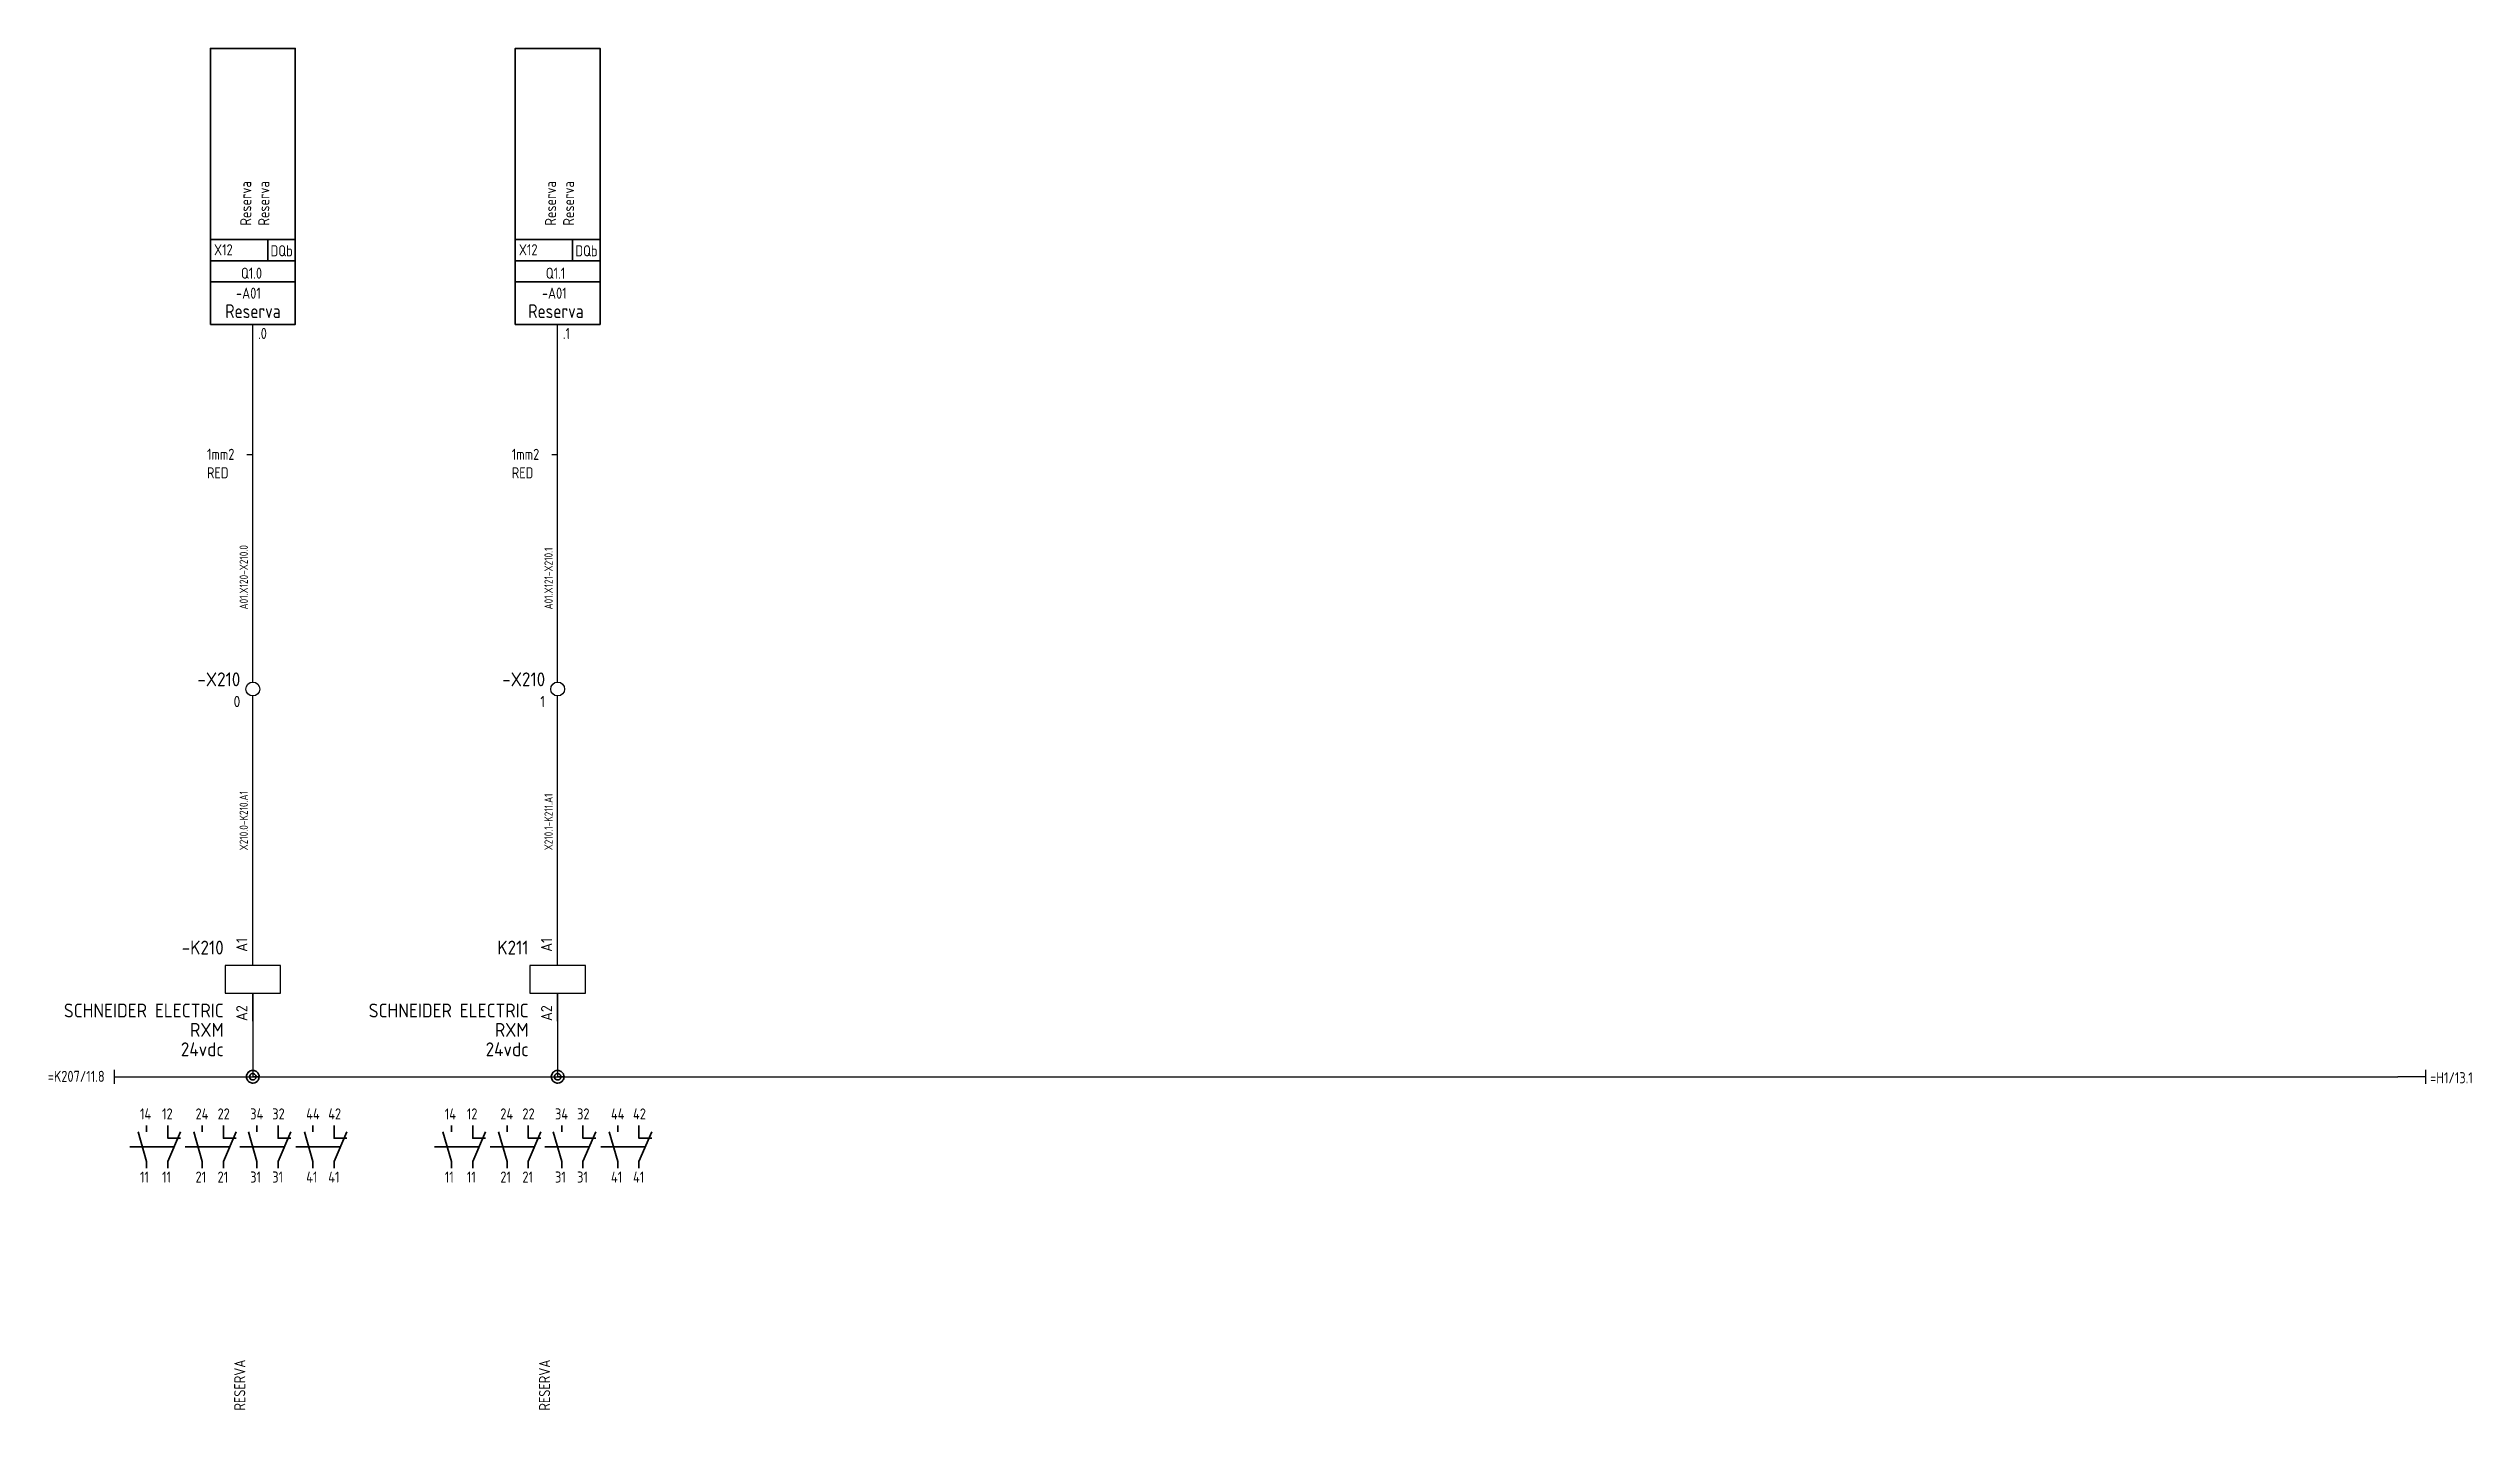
# Model space of a CAD drawing. Header units: millimetres. Extents: x 51 to 2493, y -624 to 390.
# Drawn here: x 540.4 to 977.6, y -623.7 to -378.2 of the extents above; entities that cross this region are included whole.
import ezdxf
from ezdxf.enums import TextEntityAlignment as Align

# ---------------------------------------------------------------- set-up
doc = ezdxf.new("R2010")
doc.units = ezdxf.units.MM
doc.header["$MEASUREMENT"] = 0
for name, color, linetype in [('0V', 160, 'Continuous'), ('24V', 20, 'Continuous'), ('DESC', 150, 'Continuous'), ('PDF_Geometría', 7, 'Continuous'), ('TAGS', 150, 'Continuous'), ('TERMS', 123, 'Continuous'), ('WIRENO', 10, 'Continuous'), ('WIREREF', 50, 'Continuous'), ('XREF', 7, 'Continuous')]:
    doc.layers.add(name, color=color, linetype=linetype)
doc.layers.add('nombre tags', color=200, linetype='Continuous', lineweight=0)
doc.layers.add('SYMS', color=7, linetype='Continuous', lineweight=30)
doc.styles.add('WD_IEC', font='ISOCP2.shx', dxfattribs={"width": 0.9, "height": 4})

msp = doc.modelspace()

# ---------------------------------------------------------------- texts
at = {"layer": 'DESC', "char_height": 2, "attachment_point": 7, "rotation": 90, "style": 'WD_IEC'}
for s, insert, width in [('Reserva', (577.01, -410.1), 36.6324), ('Reserva', (580.27, -410.1), 24.66), ('Reserva', (632.01, -410.1), 36.6324), ('Reserva', (635.27, -410.1), 24.66), ('RESERVA', (575.93, -623.9), 36.6324), ('RESERVA', (630.93, -623.9), 36.6324)]:
    msp.add_mtext(s, dxfattribs=dict(at, insert=insert, width=width))
at = {"layer": 'nombre tags', "char_height": 2, "attachment_point": 7, "style": 'WD_IEC'}
for s, insert in [('X12   ', (570.29, -415.47)), ('DQb  ', (580.49, -415.66)), ('X12   ', (625.29, -415.47)), ('DQb  ', (635.49, -415.66)), ('Q1.0', (575.15, -419.7)), ('Q1.1', (630.15, -419.7)), ('-A01', (574.26, -423.31)), ('-A01', (629.45, -423.31))]:
    msp.add_mtext(s, dxfattribs=dict(at, insert=insert))
at = {"layer": 'nombre tags', "char_height": 2.5, "width": 14.5596, "attachment_point": 7, "style": 'WD_IEC'}
for insert in [(572.32, -426.8), (626.99, -426.8)]:
    msp.add_mtext('Reserva', dxfattribs=dict(at, insert=insert))
at = {"layer": 'TAGS', "char_height": 2, "attachment_point": 7, "style": 'WD_IEC'}
for s, insert in [('.0', (578.24, -430.57)), ('.1', (633.24, -430.57)), ('14', (556.93, -571.39)), ('12', (560.91, -571.39)), ('24', (566.95, -571.39)), ('22', (570.93, -571.39)), ('34', (576.82, -571.39)), ('32', (580.8, -571.39)), ('44', (586.92, -571.39)), ('42', (590.9, -571.39)), ('14', (611.93, -571.39)), ('12', (615.91, -571.39)), ('24', (621.95, -571.39)), ('22', (625.93, -571.39)), ('34', (631.82, -571.39)), ('32', (635.8, -571.39)), ('44', (641.92, -571.39)), ('42', (645.9, -571.39)), ('11', (556.93, -582.78)), ('11', (560.91, -582.78)), ('21', (566.95, -582.78)), ('21', (570.93, -582.78)), ('31', (576.82, -582.78)), ('31', (580.8, -582.78)), ('41', (586.92, -582.78)), ('41', (590.9, -582.78)), ('11', (611.93, -582.78)), ('11', (615.91, -582.78)), ('21', (621.95, -582.78)), ('21', (625.93, -582.78)), ('31', (631.82, -582.78)), ('31', (635.8, -582.78)), ('41', (641.92, -582.78)), ('41', (645.9, -582.78))]:
    msp.add_mtext(s, dxfattribs=dict(at, insert=insert))
at = {"layer": 'TAGS', "char_height": 2, "attachment_point": 1, "style": 'WD_IEC'}
for s, insert in [('\\pxql;=K207/11.8', (540.3, -562.61)), ('\\pxql;=H1/13.1', (970.15, -562.86))]:
    msp.add_mtext_dynamic_manual_height_columns(s, width=2, gutter_width=10, heights=[0], dxfattribs=dict(at, insert=insert))
at = {"layer": 'WIRENO', "char_height": 2, "attachment_point": 1, "style": 'WD_IEC'}
for insert in [(569.02, -450.38), (624.02, -450.38)]:
    msp.add_mtext_dynamic_manual_height_columns('1mm2\\PRED', width=7.1352, gutter_width=20, heights=[0], dxfattribs=dict(at, insert=insert))
at = {"layer": 'WIREREF', "char_height": 1.5, "attachment_point": 1, "rotation": 90, "style": 'WD_IEC'}
for s, insert in [('A01.X120-X210.0', (574.9, -479.37)), ('A01.X121-X210.1', (629.9, -479.37)), ('X210.0-K210.A1', (574.9, -522.83)), ('X210.1-K211.A1', (629.9, -522.83))]:
    msp.add_mtext_dynamic_manual_height_columns(s, width=67.509, gutter_width=20, heights=[0], dxfattribs=dict(at, insert=insert))

# ---------------------------------------------------------------- blocks, each defined once
blk = doc.blocks.new('VCR1')
for p, q in [((0, 2.5), (0, 7.5)), ((0, -2.5), (0, -7.5))]:
    blk.add_line(p, q)
blk.add_lwpolyline([(-5, 2.5), (-5, -2.5), (5, -2.5), (5, 2.5)], close=True)
at = {"style": 'WD_IEC'}
for tag, p in [('INST', (-5.25, 11.5)), ('LOC', (-5.25, 8)), ('TAG1', (-5.25, 4.5)), ('DESC1', (-5.25, -6.85)), ('DESC2', (-5.25, -10.35)), ('DESC3', (-5.25, -13.85))]:
    blk.add_attdef(tag, text='', height=2.5, dxfattribs=at).set_placement(p, align=Align.RIGHT)
blk.add_attdef('TERM01', text='', height=2, rotation=90, dxfattribs=at).set_placement((-1, 7.5), align=Align.RIGHT)
at = {"style": 'WD_IEC', "flags": 1}
for tag, p, height in [('X2TERM01', (0, 7.5), 0.32), ('X4LINK', (-5, 0), 0.32), ('X1LINK', (5, 0), 0.32), ('ASSYCODE', (1, -4), 1), ('X8TERM02', (0, -7.5), 0.32), ('FAMILY', (1, -5.5), 1), ('CATDESC', (1, -7), 1)]:
    blk.add_attdef(tag, p, '', height=height, dxfattribs=at)
at = {"style": 'WD_IEC', "flags": 9}
for tag, p in [('MFG', (-6, 1)), ('CAT', (-6, -1.5))]:
    blk.add_attdef(tag, text='', height=1.5, dxfattribs=at).set_placement(p, align=Align.RIGHT)
at = {"style": 'WD_IEC'}
blk.add_attdef('TERM02', (-1, -7.5), '', height=2, rotation=90, dxfattribs=at)
at = {"lineweight": 9, "style": 'WD_IEC'}
for tag, p in [('NO', (-5.5, -16.5)), ('NC', (-5.5, -20))]:
    blk.add_attdef(tag, text='', height=2.5, dxfattribs=at).set_placement(p, align=Align.TOP_RIGHT)
for tag, p in [('XREFNO', (-4, -16.5)), ('XREFNC', (-4, -20))]:
    blk.add_attdef(tag, text='', height=2.5, dxfattribs=at).set_placement(p, align=Align.TOP_LEFT)
blk = doc.blocks.new('REFERENCIA_ENTRADA_HORIZONTAL')
at = {"layer": 'SYMS'}
for p, q in [((-5, 1.25), (-5, -1.25)), ((-5, 0), (0, 0))]:
    blk.add_line(p, q, dxfattribs=at)
at = {"layer": 'TAGS', "style": 'WD_IEC', "width": 0.9, "flags": 8}
blk.add_attdef('TAG', text='', height=1, dxfattribs=at).set_placement((-15.18, -2.12), align=Align.RIGHT)
blk = doc.blocks.new('empalme')
at = {"layer": 'PDF_Geometría', "color": 40, "lineweight": 35, "true_color": 0xffcf00}
for points in [[(145.66, 151.93), (144.51, 151.93)], [(145.1, 151.93), (144.51, 151.93)]]:
    blk.add_lwpolyline(points, close=True, dxfattribs=at)
for points in [[(144.39, 153.08), (144.39, 153.08), (144.15, 153.05), (143.94, 152.93)], [(144.87, 153.03), (144.87, 153.03), (144.64, 153.1), (144.39, 153.08)], [(145.28, 152.79), (145.28, 152.79), (145.1, 152.95), (144.87, 153.03)], [(143.39, 152.17), (143.39, 152.17), (143.34, 151.93), (143.39, 151.7)], [(143.58, 152.61), (143.58, 152.61), (143.44, 152.41), (143.39, 152.17)], [(143.39, 151.7), (143.39, 151.7), (143.44, 151.46), (143.58, 151.26)], [(143.94, 152.93), (143.94, 152.93), (143.73, 152.81), (143.58, 152.61)], [(143.58, 151.26), (143.58, 151.26), (143.73, 151.06), (143.94, 150.94)], [(143.94, 152.06), (143.94, 152.06), (143.92, 151.93), (143.94, 151.81)], [(144.04, 152.28), (144.04, 152.28), (143.97, 152.18), (143.94, 152.06)], [(143.94, 151.81), (143.94, 151.81), (143.97, 151.69), (144.04, 151.59)], [(143.94, 150.94), (143.94, 150.94), (144.15, 150.82), (144.39, 150.79)], [(144.22, 152.44), (144.22, 152.44), (144.12, 152.38), (144.04, 152.28)], [(144.04, 151.59), (144.04, 151.59), (144.12, 151.49), (144.22, 151.43)], [(144.45, 152.51), (144.45, 152.51), (144.33, 152.5), (144.22, 152.44)], [(144.22, 151.43), (144.22, 151.43), (144.33, 151.37), (144.45, 151.36)], [(144.39, 150.79), (144.39, 150.79), (144.64, 150.77), (144.87, 150.84)], [(144.69, 152.49), (144.69, 152.49), (144.58, 152.53), (144.45, 152.51)], [(144.45, 151.36), (144.45, 151.36), (144.58, 151.34), (144.69, 151.38)], [(144.9, 152.37), (144.9, 152.37), (144.81, 152.45), (144.69, 152.49)], [(144.69, 151.38), (144.69, 151.38), (144.81, 151.42), (144.9, 151.5)], [(144.87, 150.84), (144.87, 150.84), (145.1, 150.92), (145.28, 151.08)], [(145.05, 152.17), (145.05, 152.17), (144.99, 152.28), (144.9, 152.37)], [(144.9, 151.5), (144.9, 151.5), (144.99, 151.58), (145.05, 151.7)], [(145.1, 151.93), (145.1, 151.93), (145.1, 152.06), (145.05, 152.17)], [(145.05, 151.7), (145.05, 151.7), (145.1, 151.81), (145.1, 151.93)], [(145.56, 152.4), (145.56, 152.4), (145.46, 152.62), (145.28, 152.79)], [(145.28, 151.08), (145.28, 151.08), (145.46, 151.24), (145.56, 151.47)], [(145.66, 151.93), (145.66, 151.93), (145.66, 152.18), (145.56, 152.4)], [(145.56, 151.47), (145.56, 151.47), (145.66, 151.69), (145.66, 151.93)]]:
    blk.add_open_spline(points, degree=3, dxfattribs=at)
blk = doc.blocks.new('empalme_')
at = {"layer": '0V'}
blk.add_blockref('empalme', (-144.51, -151.93), dxfattribs=at)
blk = doc.blocks.new('VT0002')
blk.add_circle((0, 0), 1.25)
at = {"style": 'WD_IEC'}
for tag, p in [('INST', (-2.25, 6.5)), ('LOC', (-2.25, 3.5)), ('DESC1', (-2.25, -6.25)), ('DESC2', (-2.25, -9.25)), ('DESC3', (-2.25, -12.25))]:
    blk.add_attdef(tag, text='', height=2.5, dxfattribs=at).set_placement(p, align=Align.RIGHT)
at = {"style": 'WD_IEC', "flags": 1}
for tag, p, height in [('ASSYCODE', (2.75, 10.75), 1), ('CATDESC', (2.75, 9.25), 1), ('MFG', (2.75, 7.25), 1.5), ('CAT', (2.75, 4.75), 1.5), ('X4PIN01', (-1.25, 1), 0.25), ('X4TERM01', (-1.25, 0), 0.25), ('X4TERMDESC01', (-1.25, 0.5), 0.4), ('STRIPSEQ', (0, 0), 0.025), ('X2PIN01', (0, 2.25), 0.25), ('X2TERM01', (0, 1.25), 0.25), ('X8PIN01', (0, -0.25), 0.25), ('X2TERMDESC01', (0, 1.75), 0.4), ('X1PIN01', (1.25, 1), 0.25), ('X1TERM01', (1.25, 0), 0.25), ('X1TERMDESC01', (1.25, 0.5), 0.4), ('LINKTERM', (0, -0.04), 0.025), ('X8TERM01', (0, -1.25), 0.25), ('X8TERMDESC01', (0, -0.75), 0.4)]:
    blk.add_attdef(tag, p, '', height=height, dxfattribs=at)
at = {"style": 'WD_IEC', "flags": 8}
for tag, height, p in [('TAGSTRIP', 2.5, (-2.25, 0.5)), ('TERM01', 2, (-2.25, -3.25))]:
    blk.add_attdef(tag, text='', height=height, dxfattribs=at).set_placement(p, align=Align.RIGHT)

# ---------------------------------------------------------------- linework, layer by layer
at = {"layer": '0V'}
for p, q in [((577.29, -553.63), (577.29, -548.63)), ((577.29, -548.63), (577.29, -563.69)), ((632.29, -553.63), (632.29, -548.63)), ((632.29, -548.63), (632.29, -563.69)), ((557.27, -563.69), (964.34, -563.69))]:
    msp.add_line(p, q, dxfattribs=at)
at = {"layer": '24V'}
for p, q in [((577.29, -492.48), (577.29, -427.95)), ((632.29, -492.48), (632.29, -427.95)), ((577.29, -516.81), (577.29, -494.98)), ((632.29, -516.81), (632.29, -494.98)), ((577.29, -538.63), (577.29, -516.81)), ((632.29, -538.63), (632.29, -516.81))]:
    msp.add_line(p, q, dxfattribs=at)
at = {"layer": 'PDF_Geometría', "lineweight": 35}
for points in [[(569.63, -427.95), (569.63, -378.16), (584.95, -378.16), (584.95, -427.95)], [(624.63, -427.95), (624.63, -378.16), (639.95, -378.16), (639.95, -427.95)]]:
    msp.add_lwpolyline(points, close=True, dxfattribs=at)
for points in [[(569.63, -412.63), (584.95, -412.63)], [(579.97, -416.46), (579.97, -412.63)], [(624.63, -412.63), (639.95, -412.63)], [(634.97, -416.46), (634.97, -412.63)], [(569.63, -416.46), (584.95, -416.46)], [(624.63, -416.46), (639.95, -416.46)], [(569.63, -420.29), (584.95, -420.29)], [(624.63, -420.29), (639.95, -420.29)]]:
    msp.add_lwpolyline(points, dxfattribs=at)
at = {"layer": 'SYMS'}
for p, q in [((969.34, -563.69), (964.34, -563.69)), ((969.34, -562.44), (969.34, -564.94))]:
    msp.add_line(p, q, dxfattribs=at)
at = {"layer": 'WIRENO'}
for p, q in [((576.23, -451.41), (577.29, -451.41)), ((631.23, -451.41), (632.29, -451.41))]:
    msp.add_line(p, q, dxfattribs=at)
at = {"layer": 'XREF', "lineweight": 35}
for points in [[(558.13, -573.64), (558.13, -572.49)], [(564.26, -574.79), (561.96, -574.79), (561.96, -572.49)], [(568.16, -573.64), (568.16, -572.49)], [(574.28, -574.79), (571.99, -574.79), (571.99, -572.49)], [(578.03, -573.64), (578.03, -572.49)], [(584.16, -574.79), (581.86, -574.79), (581.86, -572.49)], [(588.13, -573.64), (588.13, -572.49)], [(594.26, -574.79), (591.96, -574.79), (591.96, -572.49)], [(613.13, -573.64), (613.13, -572.49)], [(619.26, -574.79), (616.96, -574.79), (616.96, -572.49)], [(623.16, -573.64), (623.16, -572.49)], [(629.28, -574.79), (626.99, -574.79), (626.99, -572.49)], [(633.03, -573.64), (633.03, -572.49)], [(639.16, -574.79), (636.86, -574.79), (636.86, -572.49)], [(643.13, -573.64), (643.13, -572.49)], [(649.26, -574.79), (646.96, -574.79), (646.96, -572.49)], [(555.07, -576.32), (563.11, -576.32)], [(558.13, -580.15), (558.13, -579), (556.6, -573.64)], [(561.96, -580.15), (561.96, -579), (564.26, -573.64)], [(565.09, -576.32), (573.13, -576.32)], [(568.16, -580.15), (568.16, -579), (566.62, -573.64)], [(571.99, -580.15), (571.99, -579), (574.28, -573.64)], [(574.97, -576.32), (583.01, -576.32)], [(578.03, -580.15), (578.03, -579), (576.5, -573.64)], [(581.86, -580.15), (581.86, -579), (584.16, -573.64)], [(585.07, -576.32), (593.11, -576.32)], [(588.13, -580.15), (588.13, -579), (586.6, -573.64)], [(591.96, -580.15), (591.96, -579), (594.26, -573.64)], [(610.07, -576.32), (618.11, -576.32)], [(613.13, -580.15), (613.13, -579), (611.6, -573.64)], [(616.96, -580.15), (616.96, -579), (619.26, -573.64)], [(620.09, -576.32), (628.13, -576.32)], [(623.16, -580.15), (623.16, -579), (621.62, -573.64)], [(626.99, -580.15), (626.99, -579), (629.28, -573.64)], [(629.97, -576.32), (638.01, -576.32)], [(633.03, -580.15), (633.03, -579), (631.5, -573.64)], [(636.86, -580.15), (636.86, -579), (639.16, -573.64)], [(640.07, -576.32), (648.11, -576.32)], [(643.13, -580.15), (643.13, -579), (641.6, -573.64)], [(646.96, -580.15), (646.96, -579), (649.26, -573.64)]]:
    msp.add_lwpolyline(points, dxfattribs=at)

# ---------------------------------------------------------------- block references
at = {"layer": '0V'}
for p in [(577.29, -563.69), (632.29, -563.69)]:
    msp.add_blockref('empalme_', p, dxfattribs=at)
at = {"layer": 'SYMS'}
ref = msp.add_blockref('VT0002', (577.29, -493.73), dxfattribs=at)
ref.add_attrib('TERM01', '0', dxfattribs={"layer": 'TERMS', "height": 2, "style": 'WD_IEC', "flags": 8}).set_placement((575.04, -496.98), align=Align.RIGHT)
ref.add_attrib('TAGSTRIP', '-X210', dxfattribs={"layer": 'TAGS', "height": 2.5, "style": 'WD_IEC', "flags": 8}).set_placement((575.04, -493.23), align=Align.RIGHT)
ref = msp.add_blockref('VT0002', (632.29, -493.73), dxfattribs=at)
ref.add_attrib('TERM01', '1', dxfattribs={"layer": 'TERMS', "height": 2, "style": 'WD_IEC', "flags": 8}).set_placement((630.04, -496.98), align=Align.RIGHT)
ref.add_attrib('TAGSTRIP', '-X210', dxfattribs={"layer": 'TAGS', "height": 2.5, "style": 'WD_IEC', "flags": 8}).set_placement((630.04, -493.23), align=Align.RIGHT)
ref = msp.add_blockref('VCR1', (577.29, -546.13), dxfattribs=at)
ref.add_attrib('TERM02', 'A2', (576.29, -553.63), dxfattribs={"layer": 'TERMS', "height": 2, "rotation": 90, "style": 'WD_IEC'})
ref.add_attrib('TERM01', 'A1', dxfattribs={"layer": 'TERMS', "height": 2, "rotation": 90, "style": 'WD_IEC'}).set_placement((576.29, -538.63), align=Align.RIGHT)
ref.add_attrib('DESC3', '24vdc', dxfattribs={"layer": 'DESC', "height": 2.5, "style": 'WD_IEC'}).set_placement((572.04, -559.98), align=Align.RIGHT)
ref.add_attrib('DESC2', 'RXM', dxfattribs={"layer": 'DESC', "height": 2.5, "style": 'WD_IEC'}).set_placement((572.04, -556.48), align=Align.RIGHT)
ref.add_attrib('DESC1', 'SCHNEIDER ELECTRIC', dxfattribs={"layer": 'DESC', "height": 2.5, "style": 'WD_IEC'}).set_placement((572.04, -552.98), align=Align.RIGHT)
ref.add_attrib('TAG1', '-K210', dxfattribs={"layer": 'TAGS', "height": 2.5, "style": 'WD_IEC'}).set_placement((572.04, -541.63), align=Align.RIGHT)
ref = msp.add_blockref('VCR1', (632.29, -546.13), dxfattribs=at)
ref.add_attrib('TERM02', 'A2', (631.29, -553.63), dxfattribs={"layer": 'TERMS', "height": 2, "rotation": 90, "style": 'WD_IEC'})
ref.add_attrib('TERM01', 'A1', dxfattribs={"layer": 'TERMS', "height": 2, "rotation": 90, "style": 'WD_IEC'}).set_placement((631.29, -538.63), align=Align.RIGHT)
ref.add_attrib('DESC3', '24vdc', dxfattribs={"layer": 'DESC', "height": 2.5, "style": 'WD_IEC'}).set_placement((627.04, -559.98), align=Align.RIGHT)
ref.add_attrib('DESC2', 'RXM', dxfattribs={"layer": 'DESC', "height": 2.5, "style": 'WD_IEC'}).set_placement((627.04, -556.48), align=Align.RIGHT)
ref.add_attrib('DESC1', 'SCHNEIDER ELECTRIC', dxfattribs={"layer": 'DESC', "height": 2.5, "style": 'WD_IEC'}).set_placement((627.04, -552.98), align=Align.RIGHT)
ref.add_attrib('TAG1', 'K211', dxfattribs={"layer": 'TAGS', "height": 2.5, "style": 'WD_IEC'}).set_placement((627.04, -541.63), align=Align.RIGHT)
msp.add_blockref('REFERENCIA_ENTRADA_HORIZONTAL', (557.27, -563.69), dxfattribs=at)

msp.set_redraw_order([(e.dxf.handle, doc.entitydb.next_handle()) for e in msp.query("TEXT MTEXT ATTDEF DIMENSION ARC_DIMENSION")])  # texts and dimensions are drawn at this point

doc.saveas('drawing.dxf')
